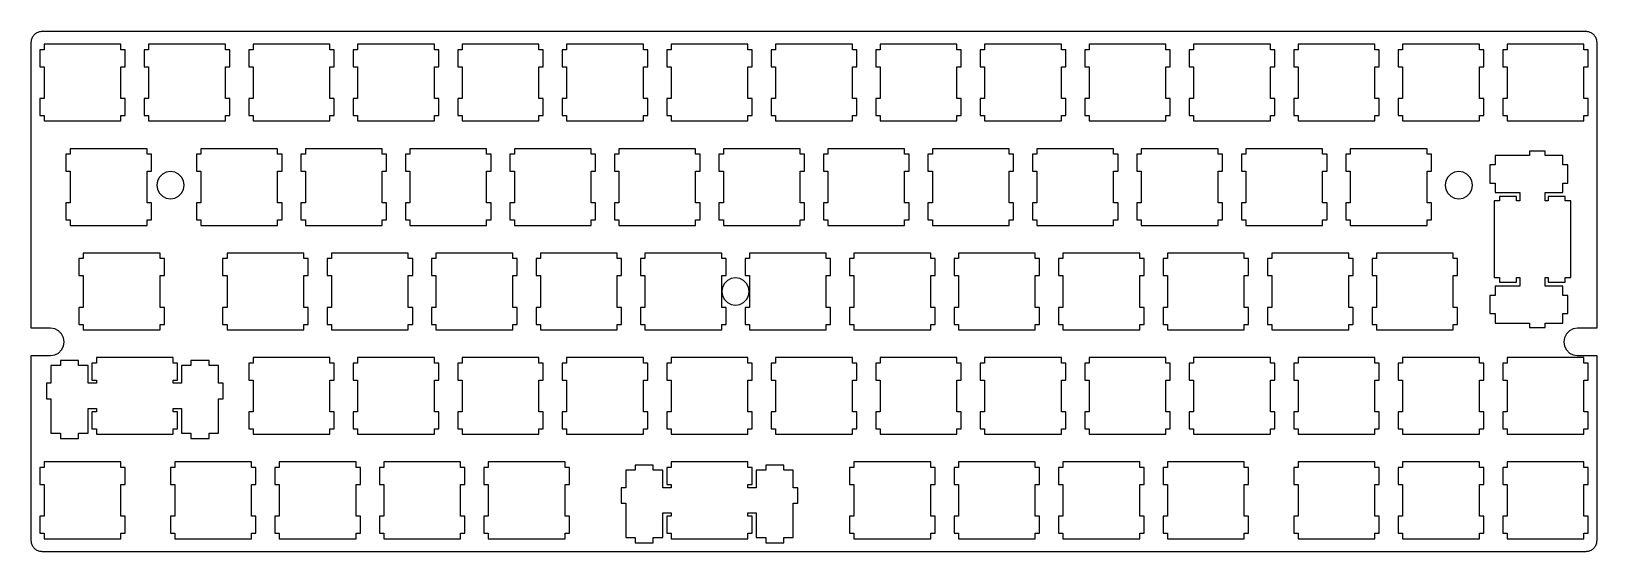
# Model space of a CAD drawing. Extents: x 0 to 285, y 0 to 95.
import ezdxf

# ---------------------------------------------------------------- set-up
doc = ezdxf.new("R2010")
doc.units = 0
doc.layers.get('0').update_dxf_attribs({"linetype": 'CONTINUOUS'})

msp = doc.modelspace()

# ---------------------------------------------------------------- linework, layer by layer
at = {"color": 0}
for p, q in [((0.31282, 94.0622), (0.38999, 94.1998)), ((0.38999, 94.1998), (0.4768, 94.331)), ((0.4768, 94.331), (0.57464, 94.4534)), ((0.57464, 94.4534), (0.68075, 94.5691)), ((0.68075, 94.5691), (0.79651, 94.6753)), ((0.79651, 94.6753), (0.91915, 94.773)), ((0.91915, 94.773), (1.05006, 94.8602)), ((1.05006, 94.8602), (1.18787, 94.9371)), ((1.18787, 94.9371), (1.32981, 95.002)), ((1.32981, 95.002), (1.47588, 95.057)), ((1.47588, 95.057), (1.62884, 95.0997)), ((1.62884, 95.0997), (1.7818, 95.1301)), ((1.7818, 95.1301), (1.9389, 95.148)), ((1.9389, 95.148), (2.096, 95.1548)), ((2.096, 95.1548), (283.471, 95.1548)), ((283.471, 95.1548), (283.626, 95.148)), ((283.626, 95.148), (283.782, 95.1301)), ((283.782, 95.1301), (283.936, 95.0997)), ((283.936, 95.0997), (284.089, 95.057)), ((284.089, 95.057), (284.236, 95.002)), ((284.236, 95.002), (284.377, 94.9371)), ((284.377, 94.9371), (284.514, 94.8602)), ((284.514, 94.8602), (284.645, 94.773)), ((284.645, 94.773), (284.769, 94.6753)), ((284.769, 94.6753), (284.885, 94.5691)), ((284.885, 94.5691), (284.991, 94.4534)), ((284.991, 94.4534), (285.09, 94.331)), ((285.09, 94.331), (285.175, 94.1998)), ((285.175, 94.1998), (285.253, 94.0622)), ((0.09508, 93.1541), (0.10197, 93.3111)), ((0.09508, 40.991), (0.09508, 93.1541)), ((0.10197, 93.3111), (0.11989, 93.4681)), ((0.11989, 93.4681), (0.15021, 93.6212)), ((0.15021, 93.6212), (0.19293, 93.774)), ((0.19293, 93.774), (0.24805, 93.92)), ((0.24805, 93.92), (0.31282, 94.0622)), ((2.43224, 91.7924), (1.63298, 91.7924)), ((1.63298, 91.7924), (1.63298, 88.6919)), ((2.43224, 92.7929), (2.43224, 91.7924)), ((16.4331, 92.7929), (2.43224, 92.7929)), ((16.4331, 91.7924), (16.4331, 92.7929)), ((17.2324, 91.7924), (16.4331, 91.7924)), ((17.2324, 88.6919), (17.2324, 91.7924)), ((21.4822, 91.7924), (20.683, 91.7924)), ((20.683, 91.7924), (20.683, 88.6919)), ((21.4822, 92.7929), (21.4822, 91.7924)), ((35.4831, 92.7929), (21.4822, 92.7929)), ((35.4831, 91.7924), (35.4831, 92.7929)), ((36.2825, 91.7924), (35.4831, 91.7924)), ((36.2825, 88.6919), (36.2825, 91.7924)), ((40.5324, 91.7924), (39.733, 91.7924)), ((39.733, 91.7924), (39.733, 88.6919)), ((40.5324, 92.7929), (40.5324, 91.7924)), ((54.5331, 92.7929), (40.5324, 92.7929)), ((54.5331, 91.7924), (54.5331, 92.7929)), ((55.3311, 91.7924), (54.5331, 91.7924)), ((55.3311, 88.6919), (55.3311, 91.7924)), ((59.581, 91.7924), (58.783, 91.7924)), ((58.783, 91.7924), (58.783, 88.6919)), ((59.581, 92.7929), (59.581, 91.7924)), ((73.5817, 92.7929), (59.581, 92.7929)), ((73.5817, 91.7924), (73.5817, 92.7929)), ((74.3825, 91.7924), (73.5817, 91.7924)), ((74.3825, 88.6919), (74.3825, 91.7924)), ((78.6324, 91.7924), (77.8316, 91.7924)), ((77.8316, 91.7924), (77.8316, 88.6919)), ((78.6324, 92.7929), (78.6324, 91.7924)), ((92.6331, 92.7929), (78.6324, 92.7929)), ((92.6331, 91.7924), (92.6331, 92.7929)), ((93.4325, 91.7924), (92.6331, 91.7924)), ((93.4325, 88.6919), (93.4325, 91.7924)), ((97.6824, 91.7924), (96.883, 91.7924)), ((96.883, 91.7924), (96.883, 88.6919)), ((97.6824, 92.7929), (97.6824, 91.7924)), ((111.683, 92.7929), (97.6824, 92.7929)), ((111.683, 91.7924), (111.683, 92.7929)), ((112.482, 91.7924), (111.683, 91.7924)), ((112.482, 88.6919), (112.482, 91.7924)), ((116.732, 91.7924), (115.933, 91.7924)), ((115.933, 91.7924), (115.933, 88.6919)), ((116.732, 92.7929), (116.732, 91.7924)), ((130.733, 92.7929), (116.732, 92.7929)), ((130.733, 91.7924), (130.733, 92.7929)), ((131.532, 91.7924), (130.733, 91.7924)), ((131.532, 88.6919), (131.532, 91.7924)), ((135.782, 91.7924), (134.983, 91.7924)), ((134.983, 91.7924), (134.983, 88.6919)), ((135.782, 92.7929), (135.782, 91.7924)), ((149.783, 92.7929), (135.782, 92.7929)), ((149.783, 91.7924), (149.783, 92.7929)), ((150.581, 91.7924), (149.783, 91.7924)), ((150.581, 88.6919), (150.581, 91.7924)), ((154.831, 91.7924), (154.033, 91.7924)), ((154.033, 91.7924), (154.033, 88.6919)), ((154.831, 92.7929), (154.831, 91.7924)), ((168.832, 92.7929), (154.831, 92.7929)), ((168.832, 91.7924), (168.832, 92.7929)), ((169.632, 91.7924), (168.832, 91.7924)), ((169.632, 88.6919), (169.632, 91.7924)), ((173.882, 91.7924), (173.082, 91.7924)), ((173.082, 91.7924), (173.082, 88.6919)), ((173.882, 92.7929), (173.882, 91.7924)), ((187.883, 92.7929), (173.882, 92.7929)), ((187.883, 91.7924), (187.883, 92.7929)), ((188.681, 91.7924), (187.883, 91.7924)), ((188.681, 88.6919), (188.681, 91.7924)), ((192.931, 91.7924), (192.133, 91.7924)), ((192.133, 91.7924), (192.133, 88.6919)), ((192.931, 92.7929), (192.931, 91.7924)), ((206.932, 92.7929), (192.931, 92.7929)), ((206.932, 91.7924), (206.932, 92.7929)), ((207.732, 91.7924), (206.932, 91.7924)), ((207.732, 88.6919), (207.732, 91.7924)), ((211.982, 91.7924), (211.182, 91.7924)), ((211.182, 91.7924), (211.182, 88.6919)), ((211.982, 92.7929), (211.982, 91.7924)), ((225.983, 92.7929), (211.982, 92.7929)), ((225.983, 91.7924), (225.983, 92.7929)), ((226.782, 91.7924), (225.983, 91.7924)), ((226.782, 88.6919), (226.782, 91.7924)), ((231.032, 91.7924), (230.233, 91.7924)), ((230.233, 91.7924), (230.233, 88.6919)), ((231.032, 92.7929), (231.032, 91.7924)), ((245.033, 92.7929), (231.032, 92.7929)), ((245.033, 91.7924), (245.033, 92.7929)), ((245.831, 91.7924), (245.033, 91.7924)), ((245.831, 88.6919), (245.831, 91.7924)), ((250.081, 91.7924), (249.283, 91.7924)), ((249.283, 91.7924), (249.283, 88.6919)), ((250.081, 92.7929), (250.081, 91.7924)), ((264.082, 92.7929), (250.081, 92.7929)), ((264.082, 91.7924), (264.082, 92.7929)), ((264.881, 91.7924), (264.082, 91.7924)), ((264.881, 88.6919), (264.881, 91.7924)), ((269.131, 91.7924), (268.332, 91.7924)), ((268.332, 91.7924), (268.332, 88.6919)), ((269.131, 92.7929), (269.131, 91.7924)), ((283.132, 92.7929), (269.131, 92.7929)), ((283.132, 91.7924), (283.132, 92.7929)), ((283.931, 91.7924), (283.132, 91.7924)), ((283.931, 88.6919), (283.931, 91.7924)), ((285.253, 94.0622), (285.317, 93.92)), ((285.317, 93.92), (285.373, 93.774)), ((285.373, 93.774), (285.415, 93.6212)), ((285.415, 93.6212), (285.446, 93.4681)), ((285.446, 93.4681), (285.465, 93.3111)), ((285.465, 93.3111), (285.47, 93.1541)), ((285.47, 93.1541), (285.47, 40.991)), ((1.63298, 88.6919), (2.43224, 88.6919)), ((2.43224, 88.6919), (2.43224, 82.8933)), ((16.4331, 82.8933), (16.4331, 88.6919)), ((16.4331, 88.6919), (17.2324, 88.6919)), ((20.683, 88.6919), (21.4822, 88.6919)), ((21.4822, 88.6919), (21.4822, 82.8933)), ((35.4831, 82.8933), (35.4831, 88.6919)), ((35.4831, 88.6919), (36.2825, 88.6919)), ((39.733, 88.6919), (40.5324, 88.6919)), ((40.5324, 88.6919), (40.5324, 82.8933)), ((54.5331, 82.8933), (54.5331, 88.6919)), ((54.5331, 88.6919), (55.3311, 88.6919)), ((58.783, 88.6919), (59.581, 88.6919)), ((59.581, 88.6919), (59.581, 82.8933)), ((73.5817, 82.8933), (73.5817, 88.6919)), ((73.5817, 88.6919), (74.3825, 88.6919)), ((77.8316, 88.6919), (78.6324, 88.6919)), ((78.6324, 88.6919), (78.6324, 82.8933)), ((92.6331, 82.8933), (92.6331, 88.6919)), ((92.6331, 88.6919), (93.4325, 88.6919)), ((96.883, 88.6919), (97.6824, 88.6919)), ((97.6824, 88.6919), (97.6824, 82.8933)), ((111.683, 82.8933), (111.683, 88.6919)), ((111.683, 88.6919), (112.482, 88.6919)), ((115.933, 88.6919), (116.732, 88.6919)), ((116.732, 88.6919), (116.732, 82.8933)), ((130.733, 82.8933), (130.733, 88.6919)), ((130.733, 88.6919), (131.532, 88.6919)), ((134.983, 88.6919), (135.782, 88.6919)), ((135.782, 88.6919), (135.782, 82.8933)), ((149.783, 82.8933), (149.783, 88.6919)), ((149.783, 88.6919), (150.581, 88.6919)), ((154.033, 88.6919), (154.831, 88.6919)), ((154.831, 88.6919), (154.831, 82.8933)), ((168.832, 82.8933), (168.832, 88.6919)), ((168.832, 88.6919), (169.632, 88.6919)), ((173.082, 88.6919), (173.882, 88.6919)), ((173.882, 88.6919), (173.882, 82.8933)), ((187.883, 82.8933), (187.883, 88.6919)), ((187.883, 88.6919), (188.681, 88.6919)), ((192.133, 88.6919), (192.931, 88.6919)), ((192.931, 88.6919), (192.931, 82.8933)), ((206.932, 82.8933), (206.932, 88.6919)), ((206.932, 88.6919), (207.732, 88.6919)), ((211.182, 88.6919), (211.982, 88.6919)), ((211.982, 88.6919), (211.982, 82.8933)), ((225.983, 82.8933), (225.983, 88.6919)), ((225.983, 88.6919), (226.782, 88.6919)), ((230.233, 88.6919), (231.032, 88.6919)), ((231.032, 88.6919), (231.032, 82.8933)), ((245.033, 82.8933), (245.033, 88.6919)), ((245.033, 88.6919), (245.831, 88.6919)), ((249.283, 88.6919), (250.081, 88.6919)), ((250.081, 88.6919), (250.081, 82.8933)), ((264.082, 82.8933), (264.082, 88.6919)), ((264.082, 88.6919), (264.881, 88.6919)), ((268.332, 88.6919), (269.131, 88.6919)), ((269.131, 88.6919), (269.131, 82.8933)), ((283.132, 82.8933), (283.132, 88.6919)), ((283.132, 88.6919), (283.931, 88.6919)), ((2.43224, 82.8933), (1.63298, 82.8933)), ((1.63298, 82.8933), (1.63298, 79.7927)), ((17.2324, 82.8933), (16.4331, 82.8933)), ((17.2324, 79.7927), (17.2324, 82.8933)), ((21.4822, 82.8933), (20.683, 82.8933)), ((20.683, 82.8933), (20.683, 79.7927)), ((36.2825, 82.8933), (35.4831, 82.8933)), ((36.2825, 79.7927), (36.2825, 82.8933)), ((40.5324, 82.8933), (39.733, 82.8933)), ((39.733, 82.8933), (39.733, 79.7927)), ((55.3311, 82.8933), (54.5331, 82.8933)), ((55.3311, 79.7927), (55.3311, 82.8933)), ((59.581, 82.8933), (58.783, 82.8933)), ((58.783, 82.8933), (58.783, 79.7927)), ((74.3825, 82.8933), (73.5817, 82.8933)), ((74.3825, 79.7927), (74.3825, 82.8933)), ((78.6324, 82.8933), (77.8316, 82.8933)), ((77.8316, 82.8933), (77.8316, 79.7927)), ((93.4325, 82.8933), (92.6331, 82.8933)), ((93.4325, 79.7927), (93.4325, 82.8933)), ((97.6824, 82.8933), (96.883, 82.8933)), ((96.883, 82.8933), (96.883, 79.7927)), ((112.482, 82.8933), (111.683, 82.8933)), ((112.482, 79.7927), (112.482, 82.8933)), ((116.732, 82.8933), (115.933, 82.8933)), ((115.933, 82.8933), (115.933, 79.7927)), ((131.532, 82.8933), (130.733, 82.8933)), ((131.532, 79.7927), (131.532, 82.8933)), ((135.782, 82.8933), (134.983, 82.8933)), ((134.983, 82.8933), (134.983, 79.7927)), ((150.581, 82.8933), (149.783, 82.8933)), ((150.581, 79.7927), (150.581, 82.8933)), ((154.831, 82.8933), (154.033, 82.8933)), ((154.033, 82.8933), (154.033, 79.7927)), ((169.632, 82.8933), (168.832, 82.8933)), ((169.632, 79.7927), (169.632, 82.8933)), ((173.882, 82.8933), (173.082, 82.8933)), ((173.082, 82.8933), (173.082, 79.7927)), ((188.681, 82.8933), (187.883, 82.8933)), ((188.681, 79.7927), (188.681, 82.8933)), ((192.931, 82.8933), (192.133, 82.8933)), ((192.133, 82.8933), (192.133, 79.7927)), ((207.732, 82.8933), (206.932, 82.8933)), ((207.732, 79.7927), (207.732, 82.8933)), ((211.982, 82.8933), (211.182, 82.8933)), ((211.182, 82.8933), (211.182, 79.7927)), ((226.782, 82.8933), (225.983, 82.8933)), ((226.782, 79.7927), (226.782, 82.8933)), ((231.032, 82.8933), (230.233, 82.8933)), ((230.233, 82.8933), (230.233, 79.7927)), ((245.831, 82.8933), (245.033, 82.8933)), ((245.831, 79.7927), (245.831, 82.8933)), ((250.081, 82.8933), (249.283, 82.8933)), ((249.283, 82.8933), (249.283, 79.7927)), ((264.881, 82.8933), (264.082, 82.8933)), ((264.881, 79.7927), (264.881, 82.8933)), ((269.131, 82.8933), (268.332, 82.8933)), ((268.332, 82.8933), (268.332, 79.7927)), ((283.931, 82.8933), (283.132, 82.8933)), ((283.931, 79.7927), (283.931, 82.8933)), ((1.63298, 79.7927), (2.43224, 79.7927)), ((2.43224, 79.7927), (2.43224, 78.7922)), ((2.43224, 78.7922), (16.4331, 78.7922)), ((16.4331, 78.7922), (16.4331, 79.7927)), ((16.4331, 79.7927), (17.2324, 79.7927)), ((20.683, 79.7927), (21.4822, 79.7927)), ((21.4822, 79.7927), (21.4822, 78.7922)), ((21.4822, 78.7922), (35.4831, 78.7922)), ((35.4831, 78.7922), (35.4831, 79.7927)), ((35.4831, 79.7927), (36.2825, 79.7927)), ((39.733, 79.7927), (40.5324, 79.7927)), ((40.5324, 79.7927), (40.5324, 78.7922)), ((40.5324, 78.7922), (54.5331, 78.7922)), ((54.5331, 78.7922), (54.5331, 79.7927)), ((54.5331, 79.7927), (55.3311, 79.7927)), ((58.783, 79.7927), (59.581, 79.7927)), ((59.581, 79.7927), (59.581, 78.7922)), ((59.581, 78.7922), (73.5817, 78.7922)), ((73.5817, 78.7922), (73.5817, 79.7927)), ((73.5817, 79.7927), (74.3825, 79.7927)), ((77.8316, 79.7927), (78.6324, 79.7927)), ((78.6324, 79.7927), (78.6324, 78.7922)), ((78.6324, 78.7922), (92.6331, 78.7922)), ((92.6331, 78.7922), (92.6331, 79.7927)), ((92.6331, 79.7927), (93.4325, 79.7927)), ((96.883, 79.7927), (97.6824, 79.7927)), ((97.6824, 79.7927), (97.6824, 78.7922)), ((97.6824, 78.7922), (111.683, 78.7922)), ((111.683, 78.7922), (111.683, 79.7927)), ((111.683, 79.7927), (112.482, 79.7927)), ((115.933, 79.7927), (116.732, 79.7927)), ((116.732, 79.7927), (116.732, 78.7922)), ((116.732, 78.7922), (130.733, 78.7922)), ((130.733, 78.7922), (130.733, 79.7927)), ((130.733, 79.7927), (131.532, 79.7927)), ((134.983, 79.7927), (135.782, 79.7927)), ((135.782, 79.7927), (135.782, 78.7922)), ((135.782, 78.7922), (149.783, 78.7922)), ((149.783, 78.7922), (149.783, 79.7927)), ((149.783, 79.7927), (150.581, 79.7927)), ((154.033, 79.7927), (154.831, 79.7927)), ((154.831, 79.7927), (154.831, 78.7922)), ((154.831, 78.7922), (168.832, 78.7922)), ((168.832, 78.7922), (168.832, 79.7927)), ((168.832, 79.7927), (169.632, 79.7927)), ((173.082, 79.7927), (173.882, 79.7927)), ((173.882, 79.7927), (173.882, 78.7922)), ((173.882, 78.7922), (187.883, 78.7922)), ((187.883, 78.7922), (187.883, 79.7927)), ((187.883, 79.7927), (188.681, 79.7927)), ((192.133, 79.7927), (192.931, 79.7927)), ((192.931, 79.7927), (192.931, 78.7922)), ((192.931, 78.7922), (206.932, 78.7922)), ((206.932, 78.7922), (206.932, 79.7927)), ((206.932, 79.7927), (207.732, 79.7927)), ((211.182, 79.7927), (211.982, 79.7927)), ((211.982, 79.7927), (211.982, 78.7922)), ((211.982, 78.7922), (225.983, 78.7922)), ((225.983, 78.7922), (225.983, 79.7927)), ((225.983, 79.7927), (226.782, 79.7927)), ((230.233, 79.7927), (231.032, 79.7927)), ((231.032, 79.7927), (231.032, 78.7922)), ((231.032, 78.7922), (245.033, 78.7922)), ((245.033, 78.7922), (245.033, 79.7927)), ((245.033, 79.7927), (245.831, 79.7927)), ((249.283, 79.7927), (250.081, 79.7927)), ((250.081, 79.7927), (250.081, 78.7922)), ((250.081, 78.7922), (264.082, 78.7922)), ((264.082, 78.7922), (264.082, 79.7927)), ((264.082, 79.7927), (264.881, 79.7927)), ((268.332, 79.7927), (269.131, 79.7927)), ((269.131, 79.7927), (269.131, 78.7922)), ((269.131, 78.7922), (283.132, 78.7922)), ((283.132, 78.7922), (283.132, 79.7927)), ((283.132, 79.7927), (283.931, 79.7927)), ((7.1961, 72.7424), (6.39547, 72.7424)), ((6.39547, 72.7424), (6.39547, 69.6419)), ((7.1961, 73.7429), (7.1961, 72.7424)), ((21.1956, 73.7429), (7.1961, 73.7429)), ((21.1956, 72.7424), (21.1956, 73.7429)), ((21.9949, 72.7424), (21.1956, 72.7424)), ((21.9949, 69.6419), (21.9949, 72.7424)), ((31.0059, 72.7424), (30.2066, 72.7424)), ((30.2066, 72.7424), (30.2066, 69.6419)), ((31.0059, 73.7429), (31.0059, 72.7424)), ((45.0067, 73.7429), (31.0059, 73.7429)), ((45.0067, 72.7424), (45.0067, 73.7429)), ((45.8075, 72.7424), (45.0067, 72.7424)), ((45.8075, 69.6419), (45.8075, 72.7424)), ((50.0574, 72.7424), (49.2566, 72.7424)), ((49.2566, 72.7424), (49.2566, 69.6419)), ((50.0574, 73.7429), (50.0574, 72.7424)), ((64.0581, 73.7429), (50.0574, 73.7429)), ((64.0581, 72.7424), (64.0581, 73.7429)), ((64.8575, 72.7424), (64.0581, 72.7424)), ((64.8575, 69.6419), (64.8575, 72.7424)), ((69.1074, 72.7424), (68.308, 72.7424)), ((68.308, 72.7424), (68.308, 69.6419)), ((69.1074, 73.7429), (69.1074, 72.7424)), ((83.1081, 73.7429), (69.1074, 73.7429)), ((83.1081, 72.7424), (83.1081, 73.7429)), ((83.9075, 72.7424), (83.1081, 72.7424)), ((83.9075, 69.6419), (83.9075, 72.7424)), ((88.1574, 72.7424), (87.358, 72.7424)), ((87.358, 72.7424), (87.358, 69.6419)), ((88.1574, 73.7429), (88.1574, 72.7424)), ((102.158, 73.7429), (88.1574, 73.7429)), ((102.158, 72.7424), (102.158, 73.7429)), ((102.956, 72.7424), (102.158, 72.7424)), ((102.956, 69.6419), (102.956, 72.7424)), ((107.206, 72.7424), (106.408, 72.7424)), ((106.408, 72.7424), (106.408, 69.6419)), ((107.206, 73.7429), (107.206, 72.7424)), ((121.207, 73.7429), (107.206, 73.7429)), ((121.207, 72.7424), (121.207, 73.7429)), ((122.007, 72.7424), (121.207, 72.7424)), ((122.007, 69.6419), (122.007, 72.7424)), ((126.257, 72.7424), (125.457, 72.7424)), ((125.457, 72.7424), (125.457, 69.6419)), ((126.257, 73.7429), (126.257, 72.7424)), ((140.258, 73.7429), (126.257, 73.7429)), ((140.258, 72.7424), (140.258, 73.7429)), ((141.056, 72.7424), (140.258, 72.7424)), ((141.056, 69.6419), (141.056, 72.7424)), ((145.306, 72.7424), (144.508, 72.7424)), ((144.508, 72.7424), (144.508, 69.6419)), ((145.306, 73.7429), (145.306, 72.7424)), ((159.307, 73.7429), (145.306, 73.7429)), ((159.307, 72.7424), (159.307, 73.7429)), ((160.107, 72.7424), (159.307, 72.7424)), ((160.107, 69.6419), (160.107, 72.7424)), ((164.357, 72.7424), (163.557, 72.7424)), ((163.557, 72.7424), (163.557, 69.6419)), ((164.357, 73.7429), (164.357, 72.7424)), ((178.358, 73.7429), (164.357, 73.7429)), ((178.358, 72.7424), (178.358, 73.7429)), ((179.157, 72.7424), (178.358, 72.7424)), ((179.157, 69.6419), (179.157, 72.7424)), ((183.407, 72.7424), (182.608, 72.7424)), ((182.608, 72.7424), (182.608, 69.6419)), ((183.407, 73.7429), (183.407, 72.7424)), ((197.408, 73.7429), (183.407, 73.7429)), ((197.408, 72.7424), (197.408, 73.7429)), ((198.206, 72.7424), (197.408, 72.7424)), ((198.206, 69.6419), (198.206, 72.7424)), ((202.456, 72.7424), (201.658, 72.7424)), ((201.658, 72.7424), (201.658, 69.6419)), ((202.456, 73.7429), (202.456, 72.7424)), ((216.457, 73.7429), (202.456, 73.7429)), ((216.457, 72.7424), (216.457, 73.7429)), ((217.257, 72.7424), (216.457, 72.7424)), ((217.257, 69.6419), (217.257, 72.7424)), ((221.507, 72.7424), (220.707, 72.7424)), ((220.707, 72.7424), (220.707, 69.6419)), ((221.507, 73.7429), (221.507, 72.7424)), ((235.508, 73.7429), (221.507, 73.7429)), ((235.508, 72.7424), (235.508, 73.7429)), ((236.306, 72.7424), (235.508, 72.7424)), ((236.306, 69.6419), (236.306, 72.7424)), ((240.556, 72.7424), (239.758, 72.7424)), ((239.758, 72.7424), (239.758, 69.6419)), ((240.556, 73.7429), (240.556, 72.7424)), ((254.557, 73.7429), (240.556, 73.7429)), ((254.557, 72.7424), (254.557, 73.7429)), ((255.356, 72.7424), (254.557, 72.7424)), ((255.356, 69.6419), (255.356, 72.7424)), ((273.25, 72.493), (266.981, 72.493)), ((266.981, 72.493), (266.981, 70.7679)), ((273.25, 73.3171), (273.25, 72.493)), ((276.05, 73.3171), (273.25, 73.3171)), ((276.05, 72.493), (276.05, 73.3171)), ((279.28, 72.493), (276.05, 72.493)), ((279.28, 70.7679), (279.28, 72.493)), ((6.39547, 69.6419), (7.1961, 69.6419)), ((7.1961, 69.6419), (7.1961, 63.8433)), ((21.1956, 63.8433), (21.1956, 69.6419)), ((21.1956, 69.6419), (21.9949, 69.6419)), ((23.4597, 68.5617), (23.1056, 67.8642)), ((24.0137, 69.1141), (23.4597, 68.5617)), ((24.7096, 69.4697), (24.0137, 69.1141)), ((25.4841, 69.5911), (24.7096, 69.4697)), ((26.2558, 69.4697), (25.4841, 69.5911)), ((26.953, 69.1141), (26.2558, 69.4697)), ((27.5029, 68.5617), (26.953, 69.1141)), ((27.8612, 67.8642), (27.5029, 68.5617)), ((30.2066, 69.6419), (31.0059, 69.6419)), ((31.0059, 69.6419), (31.0059, 63.8433)), ((45.0067, 63.8433), (45.0067, 69.6419)), ((45.0067, 69.6419), (45.8075, 69.6419)), ((49.2566, 69.6419), (50.0574, 69.6419)), ((50.0574, 69.6419), (50.0574, 63.8433)), ((64.0581, 63.8433), (64.0581, 69.6419)), ((64.0581, 69.6419), (64.8575, 69.6419)), ((68.308, 69.6419), (69.1074, 69.6419)), ((69.1074, 69.6419), (69.1074, 63.8433)), ((83.1081, 63.8433), (83.1081, 69.6419)), ((83.1081, 69.6419), (83.9075, 69.6419)), ((87.358, 69.6419), (88.1574, 69.6419)), ((88.1574, 69.6419), (88.1574, 63.8433)), ((102.158, 63.8433), (102.158, 69.6419)), ((102.158, 69.6419), (102.956, 69.6419)), ((106.408, 69.6419), (107.206, 69.6419)), ((107.206, 69.6419), (107.206, 63.8433)), ((121.207, 63.8433), (121.207, 69.6419)), ((121.207, 69.6419), (122.007, 69.6419)), ((125.457, 69.6419), (126.257, 69.6419)), ((126.257, 69.6419), (126.257, 63.8433)), ((140.258, 63.8433), (140.258, 69.6419)), ((140.258, 69.6419), (141.056, 69.6419)), ((144.508, 69.6419), (145.306, 69.6419)), ((145.306, 69.6419), (145.306, 63.8433)), ((159.307, 63.8433), (159.307, 69.6419)), ((159.307, 69.6419), (160.107, 69.6419)), ((163.557, 69.6419), (164.357, 69.6419)), ((164.357, 69.6419), (164.357, 63.8433)), ((178.358, 63.8433), (178.358, 69.6419)), ((178.358, 69.6419), (179.157, 69.6419)), ((182.608, 69.6419), (183.407, 69.6419)), ((183.407, 69.6419), (183.407, 63.8433)), ((197.408, 63.8433), (197.408, 69.6419)), ((197.408, 69.6419), (198.206, 69.6419)), ((201.658, 69.6419), (202.456, 69.6419)), ((202.456, 69.6419), (202.456, 63.8433)), ((216.457, 63.8433), (216.457, 69.6419)), ((216.457, 69.6419), (217.257, 69.6419)), ((220.707, 69.6419), (221.507, 69.6419)), ((221.507, 69.6419), (221.507, 63.8433)), ((235.508, 63.8433), (235.508, 69.6419)), ((235.508, 69.6419), (236.306, 69.6419)), ((239.758, 69.6419), (240.556, 69.6419)), ((240.556, 69.6419), (240.556, 63.8433)), ((254.557, 63.8433), (254.557, 69.6419)), ((254.557, 69.6419), (255.356, 69.6419)), ((258.309, 68.5617), (257.955, 67.8642)), ((258.863, 69.1141), (258.309, 68.5617)), ((259.559, 69.4697), (258.863, 69.1141)), ((260.332, 69.5911), (259.559, 69.4697)), ((261.105, 69.4697), (260.332, 69.5911)), ((261.801, 69.1141), (261.105, 69.4697)), ((262.355, 68.5617), (261.801, 69.1141)), ((262.709, 67.8642), (262.355, 68.5617)), ((266.981, 70.7679), (266, 70.7679)), ((266, 70.7679), (266, 67.4688)), ((280.201, 70.7679), (279.28, 70.7679)), ((280.201, 67.4688), (280.201, 70.7679)), ((23.1056, 67.8642), (22.9829, 67.0913)), ((22.9829, 67.0913), (23.1056, 66.3194)), ((23.1056, 66.3194), (23.4597, 65.6223)), ((27.5029, 65.6223), (27.8612, 66.3194)), ((27.9824, 67.0913), (27.8612, 67.8642)), ((27.8612, 66.3194), (27.9824, 67.0913)), ((257.955, 67.8642), (257.832, 67.0913)), ((257.832, 67.0913), (257.955, 66.3194)), ((257.955, 66.3194), (258.309, 65.6223)), ((262.355, 65.6223), (262.709, 66.3194)), ((262.832, 67.0913), (262.709, 67.8642)), ((262.709, 66.3194), (262.832, 67.0913)), ((266, 67.4688), (266.981, 67.4688)), ((266.981, 67.4688), (266.981, 65.7419)), ((266.981, 65.7419), (271.45, 65.7419)), ((271.45, 65.7419), (271.45, 64.2179)), ((276.05, 64.2179), (276.05, 65.7419)), ((276.05, 65.7419), (279.28, 65.7419)), ((279.28, 65.7419), (279.28, 67.4688)), ((279.28, 67.4688), (280.201, 67.4688)), ((7.1961, 63.8433), (6.39547, 63.8433)), ((6.39547, 63.8433), (6.39547, 60.7427)), ((21.9949, 63.8433), (21.1956, 63.8433)), ((21.9949, 60.7427), (21.9949, 63.8433)), ((23.4597, 65.6223), (24.0137, 65.0695)), ((24.0137, 65.0695), (24.7096, 64.7139)), ((24.7096, 64.7139), (25.4841, 64.5901)), ((25.4841, 64.5901), (26.2558, 64.7139)), ((26.2558, 64.7139), (26.953, 65.0695)), ((26.953, 65.0695), (27.5029, 65.6223)), ((31.0059, 63.8433), (30.2066, 63.8433)), ((30.2066, 63.8433), (30.2066, 60.7427)), ((45.8075, 63.8433), (45.0067, 63.8433)), ((45.8075, 60.7427), (45.8075, 63.8433)), ((50.0574, 63.8433), (49.2566, 63.8433)), ((49.2566, 63.8433), (49.2566, 60.7427)), ((64.8575, 63.8433), (64.0581, 63.8433)), ((64.8575, 60.7427), (64.8575, 63.8433)), ((69.1074, 63.8433), (68.308, 63.8433)), ((68.308, 63.8433), (68.308, 60.7427)), ((83.9075, 63.8433), (83.1081, 63.8433)), ((83.9075, 60.7427), (83.9075, 63.8433)), ((88.1574, 63.8433), (87.358, 63.8433)), ((87.358, 63.8433), (87.358, 60.7427)), ((102.956, 63.8433), (102.158, 63.8433)), ((102.956, 60.7427), (102.956, 63.8433)), ((107.206, 63.8433), (106.408, 63.8433)), ((106.408, 63.8433), (106.408, 60.7427)), ((122.007, 63.8433), (121.207, 63.8433)), ((122.007, 60.7427), (122.007, 63.8433)), ((126.257, 63.8433), (125.457, 63.8433)), ((125.457, 63.8433), (125.457, 60.7427)), ((141.056, 63.8433), (140.258, 63.8433)), ((141.056, 60.7427), (141.056, 63.8433)), ((145.306, 63.8433), (144.508, 63.8433)), ((144.508, 63.8433), (144.508, 60.7427)), ((160.107, 63.8433), (159.307, 63.8433)), ((160.107, 60.7427), (160.107, 63.8433)), ((164.357, 63.8433), (163.557, 63.8433)), ((163.557, 63.8433), (163.557, 60.7427)), ((179.157, 63.8433), (178.358, 63.8433)), ((179.157, 60.7427), (179.157, 63.8433)), ((183.407, 63.8433), (182.608, 63.8433)), ((182.608, 63.8433), (182.608, 60.7427)), ((198.206, 63.8433), (197.408, 63.8433)), ((198.206, 60.7427), (198.206, 63.8433)), ((202.456, 63.8433), (201.658, 63.8433)), ((201.658, 63.8433), (201.658, 60.7427)), ((217.257, 63.8433), (216.457, 63.8433)), ((217.257, 60.7427), (217.257, 63.8433)), ((221.507, 63.8433), (220.707, 63.8433)), ((220.707, 63.8433), (220.707, 60.7427)), ((236.306, 63.8433), (235.508, 63.8433)), ((236.306, 60.7427), (236.306, 63.8433)), ((240.556, 63.8433), (239.758, 63.8433)), ((239.758, 63.8433), (239.758, 60.7427)), ((255.356, 63.8433), (254.557, 63.8433)), ((255.356, 60.7427), (255.356, 63.8433)), ((258.309, 65.6223), (258.863, 65.0695)), ((258.863, 65.0695), (259.559, 64.7139)), ((259.559, 64.7139), (260.332, 64.5901)), ((260.332, 64.5901), (261.105, 64.7139)), ((261.105, 64.7139), (261.801, 65.0695)), ((261.801, 65.0695), (262.355, 65.6223)), ((267.75, 64.2179), (266.751, 64.2179)), ((266.751, 64.2179), (266.751, 50.2172)), ((270.851, 65.0173), (267.75, 65.0173)), ((267.75, 65.0173), (267.75, 64.2179)), ((270.851, 64.2179), (270.851, 65.0173)), ((271.45, 64.2179), (270.851, 64.2179)), ((276.651, 64.2179), (276.05, 64.2179)), ((279.75, 65.0173), (276.651, 65.0173)), ((276.651, 65.0173), (276.651, 64.2179)), ((279.75, 64.2179), (279.75, 65.0173)), ((280.75, 64.2179), (279.75, 64.2179)), ((280.75, 50.2172), (280.75, 64.2179)), ((6.39547, 60.7427), (7.1961, 60.7427)), ((7.1961, 60.7427), (7.1961, 59.7422)), ((21.1956, 59.7422), (21.1956, 60.7427)), ((21.1956, 60.7427), (21.9949, 60.7427)), ((30.2066, 60.7427), (31.0059, 60.7427)), ((31.0059, 60.7427), (31.0059, 59.7422)), ((45.0067, 59.7422), (45.0067, 60.7427)), ((45.0067, 60.7427), (45.8075, 60.7427)), ((49.2566, 60.7427), (50.0574, 60.7427)), ((50.0574, 60.7427), (50.0574, 59.7422)), ((64.0581, 59.7422), (64.0581, 60.7427)), ((64.0581, 60.7427), (64.8575, 60.7427)), ((68.308, 60.7427), (69.1074, 60.7427)), ((69.1074, 60.7427), (69.1074, 59.7422)), ((83.1081, 59.7422), (83.1081, 60.7427)), ((83.1081, 60.7427), (83.9075, 60.7427)), ((87.358, 60.7427), (88.1574, 60.7427)), ((88.1574, 60.7427), (88.1574, 59.7422)), ((102.158, 59.7422), (102.158, 60.7427)), ((102.158, 60.7427), (102.956, 60.7427)), ((106.408, 60.7427), (107.206, 60.7427)), ((107.206, 60.7427), (107.206, 59.7422)), ((121.207, 59.7422), (121.207, 60.7427)), ((121.207, 60.7427), (122.007, 60.7427)), ((125.457, 60.7427), (126.257, 60.7427)), ((126.257, 60.7427), (126.257, 59.7422)), ((140.258, 59.7422), (140.258, 60.7427)), ((140.258, 60.7427), (141.056, 60.7427)), ((144.508, 60.7427), (145.306, 60.7427)), ((145.306, 60.7427), (145.306, 59.7422)), ((159.307, 59.7422), (159.307, 60.7427)), ((159.307, 60.7427), (160.107, 60.7427)), ((163.557, 60.7427), (164.357, 60.7427)), ((164.357, 60.7427), (164.357, 59.7422)), ((178.358, 59.7422), (178.358, 60.7427)), ((178.358, 60.7427), (179.157, 60.7427)), ((182.608, 60.7427), (183.407, 60.7427)), ((183.407, 60.7427), (183.407, 59.7422)), ((197.408, 59.7422), (197.408, 60.7427)), ((197.408, 60.7427), (198.206, 60.7427)), ((201.658, 60.7427), (202.456, 60.7427)), ((202.456, 60.7427), (202.456, 59.7422)), ((216.457, 59.7422), (216.457, 60.7427)), ((216.457, 60.7427), (217.257, 60.7427)), ((220.707, 60.7427), (221.507, 60.7427)), ((221.507, 60.7427), (221.507, 59.7422)), ((235.508, 59.7422), (235.508, 60.7427)), ((235.508, 60.7427), (236.306, 60.7427)), ((239.758, 60.7427), (240.556, 60.7427)), ((240.556, 60.7427), (240.556, 59.7422)), ((254.557, 59.7422), (254.557, 60.7427)), ((254.557, 60.7427), (255.356, 60.7427)), ((7.1961, 59.7422), (21.1956, 59.7422)), ((31.0059, 59.7422), (45.0067, 59.7422)), ((50.0574, 59.7422), (64.0581, 59.7422)), ((69.1074, 59.7422), (83.1081, 59.7422)), ((88.1574, 59.7422), (102.158, 59.7422)), ((107.206, 59.7422), (121.207, 59.7422)), ((126.257, 59.7422), (140.258, 59.7422)), ((145.306, 59.7422), (159.307, 59.7422)), ((164.357, 59.7422), (178.358, 59.7422)), ((183.407, 59.7422), (197.408, 59.7422)), ((202.456, 59.7422), (216.457, 59.7422)), ((221.507, 59.7422), (235.508, 59.7422)), ((240.556, 59.7422), (254.557, 59.7422)), ((9.57598, 54.6915), (9.57598, 53.691)), ((23.5768, 54.6915), (9.57598, 54.6915)), ((23.5768, 53.691), (23.5768, 54.6915)), ((35.771, 54.6915), (35.771, 53.691)), ((49.7706, 54.6915), (35.771, 54.6915)), ((49.7706, 53.691), (49.7706, 54.6915)), ((54.8185, 54.6915), (54.8185, 53.691)), ((68.8192, 54.6915), (54.8185, 54.6915)), ((68.8192, 53.691), (68.8192, 54.6915)), ((73.8699, 54.6915), (73.8699, 53.691)), ((87.8692, 54.6915), (73.8699, 54.6915)), ((87.8692, 53.691), (87.8692, 54.6915)), ((92.9199, 54.6915), (92.9199, 53.691)), ((106.919, 54.6915), (92.9199, 54.6915)), ((106.919, 53.691), (106.919, 54.6915)), ((111.968, 54.6915), (111.968, 53.691)), ((125.971, 54.6915), (111.968, 54.6915)), ((125.971, 53.691), (125.971, 54.6915)), ((131.02, 54.6915), (131.02, 53.691)), ((145.019, 54.6915), (131.02, 54.6915)), ((145.019, 53.691), (145.019, 54.6915)), ((150.07, 54.6915), (150.07, 53.691)), ((164.069, 54.6915), (150.07, 54.6915)), ((164.069, 53.691), (164.069, 54.6915)), ((169.121, 54.6915), (169.121, 53.691)), ((183.121, 54.6915), (169.121, 54.6915)), ((183.121, 53.691), (183.121, 54.6915)), ((188.17, 54.6915), (188.17, 53.691)), ((202.169, 54.6915), (188.17, 54.6915)), ((202.169, 53.691), (202.169, 54.6915)), ((207.221, 54.6915), (207.221, 53.691)), ((221.221, 54.6915), (207.221, 54.6915)), ((221.221, 53.691), (221.221, 54.6915)), ((226.271, 54.6915), (226.271, 53.691)), ((240.271, 54.6915), (226.271, 54.6915)), ((240.271, 53.691), (240.271, 54.6915)), ((245.32, 54.6915), (245.32, 53.691)), ((259.319, 54.6915), (245.32, 54.6915)), ((259.319, 53.691), (259.319, 54.6915)), ((9.57598, 53.691), (8.77672, 53.691)), ((8.77672, 53.691), (8.77672, 50.5919)), ((24.3761, 53.691), (23.5768, 53.691)), ((24.3761, 50.5919), (24.3761, 53.691)), ((35.771, 53.691), (34.9705, 53.691)), ((34.9705, 53.691), (34.9705, 50.5919)), ((50.5686, 53.691), (49.7706, 53.691)), ((50.5686, 50.5919), (50.5686, 53.691)), ((54.8185, 53.691), (54.0205, 53.691)), ((54.0205, 53.691), (54.0205, 50.5919)), ((69.62, 53.691), (68.8192, 53.691)), ((69.62, 50.5919), (69.62, 53.691)), ((73.8699, 53.691), (73.0691, 53.691)), ((73.0691, 53.691), (73.0691, 50.5919)), ((88.67, 53.691), (87.8692, 53.691)), ((88.67, 50.5919), (88.67, 53.691)), ((92.9199, 53.691), (92.1191, 53.691)), ((92.1191, 53.691), (92.1191, 50.5919)), ((107.719, 53.691), (106.919, 53.691)), ((107.719, 50.5919), (107.719, 53.691)), ((111.968, 53.691), (111.169, 53.691)), ((111.169, 53.691), (111.169, 50.5919)), ((126.77, 53.691), (125.971, 53.691)), ((126.77, 50.5919), (126.77, 53.691)), ((131.02, 53.691), (130.219, 53.691)), ((130.219, 53.691), (130.219, 50.5919)), ((145.82, 53.691), (145.019, 53.691)), ((145.82, 50.5919), (145.82, 53.691)), ((150.07, 53.691), (149.269, 53.691)), ((149.269, 53.691), (149.269, 50.5919)), ((164.87, 53.691), (164.069, 53.691)), ((164.87, 50.5919), (164.87, 53.691)), ((169.121, 53.691), (168.319, 53.691)), ((168.319, 53.691), (168.319, 50.5919)), ((183.92, 53.691), (183.121, 53.691)), ((183.92, 50.5919), (183.92, 53.691)), ((188.17, 53.691), (187.371, 53.691)), ((187.371, 53.691), (187.371, 50.5919)), ((202.97, 53.691), (202.169, 53.691)), ((202.97, 50.5919), (202.97, 53.691)), ((207.221, 53.691), (206.419, 53.691)), ((206.419, 53.691), (206.419, 50.5919)), ((222.02, 53.691), (221.221, 53.691)), ((222.02, 50.5919), (222.02, 53.691)), ((226.271, 53.691), (225.471, 53.691)), ((225.471, 53.691), (225.471, 50.5919)), ((241.07, 53.691), (240.271, 53.691)), ((241.07, 50.5919), (241.07, 53.691)), ((245.32, 53.691), (244.521, 53.691)), ((244.521, 53.691), (244.521, 50.5919)), ((260.12, 53.691), (259.319, 53.691)), ((260.12, 50.5919), (260.12, 53.691)), ((8.77672, 50.5919), (9.57598, 50.5919)), ((9.57598, 50.5919), (9.57598, 44.7918)), ((23.5768, 44.7918), (23.5768, 50.5919)), ((23.5768, 50.5919), (24.3761, 50.5919)), ((34.9705, 50.5919), (35.771, 50.5919)), ((35.771, 50.5919), (35.771, 44.7918)), ((49.7706, 44.7918), (49.7706, 50.5919)), ((49.7706, 50.5919), (50.5686, 50.5919)), ((54.0205, 50.5919), (54.8185, 50.5919)), ((54.8185, 50.5919), (54.8185, 44.7918)), ((68.8192, 44.7918), (68.8192, 50.5919)), ((68.8192, 50.5919), (69.62, 50.5919)), ((73.0691, 50.5919), (73.8699, 50.5919)), ((73.8699, 50.5919), (73.8699, 44.7918)), ((87.8692, 44.7918), (87.8692, 50.5919)), ((87.8692, 50.5919), (88.67, 50.5919)), ((92.1191, 50.5919), (92.9199, 50.5919)), ((92.9199, 50.5919), (92.9199, 44.7918)), ((106.919, 44.7918), (106.919, 50.5919)), ((106.919, 50.5919), (107.719, 50.5919)), ((111.169, 50.5919), (111.968, 50.5919)), ((111.968, 50.5919), (111.968, 44.7918)), ((125.971, 44.7918), (125.971, 50.5919)), ((125.971, 50.5919), (126.77, 50.5919)), ((126.46, 49.1603), (126.103, 48.4643)), ((127.014, 49.7141), (126.46, 49.1603)), ((127.711, 50.0697), (127.014, 49.7141)), ((128.484, 50.1908), (127.711, 50.0697)), ((129.256, 50.0697), (128.484, 50.1908)), ((129.953, 49.7141), (129.256, 50.0697)), ((130.506, 49.1603), (129.953, 49.7141)), ((130.219, 50.5919), (131.02, 50.5919)), ((130.86, 48.4643), (130.506, 49.1603)), ((131.02, 50.5919), (131.02, 44.7918)), ((145.019, 44.7918), (145.019, 50.5919)), ((145.019, 50.5919), (145.82, 50.5919)), ((149.269, 50.5919), (150.07, 50.5919)), ((150.07, 50.5919), (150.07, 44.7918)), ((164.069, 44.7918), (164.069, 50.5919)), ((164.069, 50.5919), (164.87, 50.5919)), ((168.319, 50.5919), (169.121, 50.5919)), ((169.121, 50.5919), (169.121, 44.7918)), ((183.121, 44.7918), (183.121, 50.5919)), ((183.121, 50.5919), (183.92, 50.5919)), ((187.371, 50.5919), (188.17, 50.5919)), ((188.17, 50.5919), (188.17, 44.7918)), ((202.169, 44.7918), (202.169, 50.5919)), ((202.169, 50.5919), (202.97, 50.5919)), ((206.419, 50.5919), (207.221, 50.5919)), ((207.221, 50.5919), (207.221, 44.7918)), ((221.221, 44.7918), (221.221, 50.5919)), ((221.221, 50.5919), (222.02, 50.5919)), ((225.471, 50.5919), (226.271, 50.5919)), ((226.271, 50.5919), (226.271, 44.7918)), ((240.271, 44.7918), (240.271, 50.5919)), ((240.271, 50.5919), (241.07, 50.5919)), ((244.521, 50.5919), (245.32, 50.5919)), ((245.32, 50.5919), (245.32, 44.7918)), ((259.319, 44.7918), (259.319, 50.5919)), ((259.319, 50.5919), (260.12, 50.5919)), ((266.751, 50.2172), (267.75, 50.2172)), ((271.45, 48.6914), (266.981, 48.6914)), ((266.981, 48.6914), (266.981, 46.9678)), ((267.75, 50.2172), (267.75, 49.4164)), ((267.75, 49.4164), (270.851, 49.4164)), ((270.851, 49.4164), (270.851, 50.2172)), ((270.851, 50.2172), (271.45, 50.2172)), ((271.45, 50.2172), (271.45, 48.6914)), ((276.05, 48.6914), (276.05, 50.2172)), ((276.05, 50.2172), (276.651, 50.2172)), ((279.28, 48.6914), (276.05, 48.6914)), ((276.651, 50.2172), (276.651, 49.4164)), ((276.651, 49.4164), (279.75, 49.4164)), ((279.28, 46.9678), (279.28, 48.6914)), ((279.75, 49.4164), (279.75, 50.2172)), ((279.75, 50.2172), (280.75, 50.2172)), ((126.103, 48.4643), (125.983, 47.6913)), ((125.983, 47.6913), (126.103, 46.9194)), ((126.103, 46.9194), (126.46, 46.222)), ((126.46, 46.222), (127.014, 45.6696)), ((127.014, 45.6696), (127.711, 45.314)), ((129.256, 45.314), (129.953, 45.6696)), ((129.953, 45.6696), (130.506, 46.222)), ((130.506, 46.222), (130.86, 46.9194)), ((130.984, 47.6913), (130.86, 48.4643)), ((130.86, 46.9194), (130.984, 47.6913)), ((266.981, 46.9678), (266, 46.9678)), ((266, 46.9678), (266, 43.6658)), ((280.201, 46.9678), (279.28, 46.9678)), ((280.201, 43.6658), (280.201, 46.9678)), ((9.57598, 44.7918), (8.77672, 44.7918)), ((8.77672, 44.7918), (8.77672, 41.6913)), ((24.3761, 44.7918), (23.5768, 44.7918)), ((24.3761, 41.6913), (24.3761, 44.7918)), ((35.771, 44.7918), (34.9705, 44.7918)), ((34.9705, 44.7918), (34.9705, 41.6913)), ((50.5686, 44.7918), (49.7706, 44.7918)), ((50.5686, 41.6913), (50.5686, 44.7918)), ((54.8185, 44.7918), (54.0205, 44.7918)), ((54.0205, 44.7918), (54.0205, 41.6913)), ((69.62, 44.7918), (68.8192, 44.7918)), ((69.62, 41.6913), (69.62, 44.7918)), ((73.8699, 44.7918), (73.0691, 44.7918)), ((73.0691, 44.7918), (73.0691, 41.6913)), ((88.67, 44.7918), (87.8692, 44.7918)), ((88.67, 41.6913), (88.67, 44.7918)), ((92.9199, 44.7918), (92.1191, 44.7918)), ((92.1191, 44.7918), (92.1191, 41.6913)), ((107.719, 44.7918), (106.919, 44.7918)), ((107.719, 41.6913), (107.719, 44.7918)), ((111.968, 44.7918), (111.169, 44.7918)), ((111.169, 44.7918), (111.169, 41.6913)), ((126.77, 44.7918), (125.971, 44.7918)), ((126.77, 41.6913), (126.77, 44.7918)), ((127.711, 45.314), (128.484, 45.1901)), ((128.484, 45.1901), (129.256, 45.314)), ((131.02, 44.7918), (130.219, 44.7918)), ((130.219, 44.7918), (130.219, 41.6913)), ((145.82, 44.7918), (145.019, 44.7918)), ((145.82, 41.6913), (145.82, 44.7918)), ((150.07, 44.7918), (149.269, 44.7918)), ((149.269, 44.7918), (149.269, 41.6913)), ((164.87, 44.7918), (164.069, 44.7918)), ((164.87, 41.6913), (164.87, 44.7918)), ((169.121, 44.7918), (168.319, 44.7918)), ((168.319, 44.7918), (168.319, 41.6913)), ((183.92, 44.7918), (183.121, 44.7918)), ((183.92, 41.6913), (183.92, 44.7918)), ((188.17, 44.7918), (187.371, 44.7918)), ((187.371, 44.7918), (187.371, 41.6913)), ((202.97, 44.7918), (202.169, 44.7918)), ((202.97, 41.6913), (202.97, 44.7918)), ((207.221, 44.7918), (206.419, 44.7918)), ((206.419, 44.7918), (206.419, 41.6913)), ((222.02, 44.7918), (221.221, 44.7918)), ((222.02, 41.6913), (222.02, 44.7918)), ((226.271, 44.7918), (225.471, 44.7918)), ((225.471, 44.7918), (225.471, 41.6913)), ((241.07, 44.7918), (240.271, 44.7918)), ((241.07, 41.6913), (241.07, 44.7918)), ((245.32, 44.7918), (244.521, 44.7918)), ((244.521, 44.7918), (244.521, 41.6913)), ((260.12, 44.7918), (259.319, 44.7918)), ((260.12, 41.6913), (260.12, 44.7918)), ((266, 43.6658), (266.981, 43.6658)), ((266.981, 43.6658), (266.981, 41.9421)), ((279.28, 41.9421), (279.28, 43.6658)), ((279.28, 43.6658), (280.201, 43.6658)), ((3.59668, 40.991), (0.09508, 40.991)), ((4.36838, 40.87), (3.59668, 40.991)), ((5.0643, 40.5144), (4.36838, 40.87)), ((5.61689, 39.9616), (5.0643, 40.5144)), ((5.97242, 39.2645), (5.61689, 39.9616)), ((8.77672, 41.6913), (9.57598, 41.6913)), ((9.57598, 41.6913), (9.57598, 40.6922)), ((9.57598, 40.6922), (23.5768, 40.6922)), ((23.5768, 40.6922), (23.5768, 41.6913)), ((23.5768, 41.6913), (24.3761, 41.6913)), ((34.9705, 41.6913), (35.771, 41.6913)), ((35.771, 41.6913), (35.771, 40.6922)), ((35.771, 40.6922), (49.7706, 40.6922)), ((49.7706, 40.6922), (49.7706, 41.6913)), ((49.7706, 41.6913), (50.5686, 41.6913)), ((54.0205, 41.6913), (54.8185, 41.6913)), ((54.8185, 41.6913), (54.8185, 40.6922)), ((54.8185, 40.6922), (68.8192, 40.6922)), ((68.8192, 40.6922), (68.8192, 41.6913)), ((68.8192, 41.6913), (69.62, 41.6913)), ((73.0691, 41.6913), (73.8699, 41.6913)), ((73.8699, 41.6913), (73.8699, 40.6922)), ((73.8699, 40.6922), (87.8692, 40.6922)), ((87.8692, 40.6922), (87.8692, 41.6913)), ((87.8692, 41.6913), (88.67, 41.6913)), ((92.1191, 41.6913), (92.9199, 41.6913)), ((92.9199, 41.6913), (92.9199, 40.6922)), ((92.9199, 40.6922), (106.919, 40.6922)), ((106.919, 40.6922), (106.919, 41.6913)), ((106.919, 41.6913), (107.719, 41.6913)), ((111.169, 41.6913), (111.968, 41.6913)), ((111.968, 41.6913), (111.968, 40.6922)), ((111.968, 40.6922), (125.971, 40.6922)), ((125.971, 40.6922), (125.971, 41.6913)), ((125.971, 41.6913), (126.77, 41.6913)), ((130.219, 41.6913), (131.02, 41.6913)), ((131.02, 41.6913), (131.02, 40.6922)), ((131.02, 40.6922), (145.019, 40.6922)), ((145.019, 40.6922), (145.019, 41.6913)), ((145.019, 41.6913), (145.82, 41.6913)), ((149.269, 41.6913), (150.07, 41.6913)), ((150.07, 41.6913), (150.07, 40.6922)), ((150.07, 40.6922), (164.069, 40.6922)), ((164.069, 40.6922), (164.069, 41.6913)), ((164.069, 41.6913), (164.87, 41.6913)), ((168.319, 41.6913), (169.121, 41.6913)), ((169.121, 41.6913), (169.121, 40.6922)), ((169.121, 40.6922), (183.121, 40.6922)), ((183.121, 40.6922), (183.121, 41.6913)), ((183.121, 41.6913), (183.92, 41.6913)), ((187.371, 41.6913), (188.17, 41.6913)), ((188.17, 41.6913), (188.17, 40.6922)), ((188.17, 40.6922), (202.169, 40.6922)), ((202.169, 40.6922), (202.169, 41.6913)), ((202.169, 41.6913), (202.97, 41.6913)), ((206.419, 41.6913), (207.221, 41.6913)), ((207.221, 41.6913), (207.221, 40.6922)), ((207.221, 40.6922), (221.221, 40.6922)), ((221.221, 40.6922), (221.221, 41.6913)), ((221.221, 41.6913), (222.02, 41.6913)), ((225.471, 41.6913), (226.271, 41.6913)), ((226.271, 41.6913), (226.271, 40.6922)), ((226.271, 40.6922), (240.271, 40.6922)), ((240.271, 40.6922), (240.271, 41.6913)), ((240.271, 41.6913), (241.07, 41.6913)), ((244.521, 41.6913), (245.32, 41.6913)), ((245.32, 41.6913), (245.32, 40.6922)), ((245.32, 40.6922), (259.319, 40.6922)), ((259.319, 40.6922), (259.319, 41.6913)), ((259.319, 41.6913), (260.12, 41.6913)), ((266.981, 41.9421), (273.25, 41.9421)), ((273.25, 41.9421), (273.25, 41.118)), ((273.25, 41.118), (276.05, 41.118)), ((276.05, 41.118), (276.05, 41.9421)), ((276.05, 41.9421), (279.28, 41.9421)), ((279.947, 39.9616), (279.593, 39.2645)), ((280.501, 40.5144), (279.947, 39.9616)), ((281.197, 40.87), (280.501, 40.5144)), ((281.97, 40.991), (281.197, 40.87)), ((285.47, 40.991), (281.97, 40.991)), ((5.61689, 37.0223), (5.97242, 37.7183)), ((6.09505, 38.4912), (5.97242, 39.2645)), ((5.97242, 37.7183), (6.09505, 38.4912)), ((279.593, 39.2645), (279.47, 38.4926)), ((279.47, 38.4926), (279.593, 37.7183)), ((279.593, 37.7183), (279.947, 37.0223)), ((0.09508, 2.22691), (0.09508, 35.9914)), ((0.09508, 35.9914), (3.5953, 35.9914)), ((3.5953, 35.9914), (4.36838, 36.1128)), ((4.36838, 36.1128), (5.0643, 36.4684)), ((5.0643, 36.4684), (5.61689, 37.0223)), ((8.70783, 35.0931), (5.40741, 35.0931)), ((5.40741, 35.0931), (5.40741, 34.1726)), ((8.70783, 34.1726), (8.70783, 35.0931)), ((11.9558, 34.6425), (11.158, 34.6425)), ((11.158, 34.6425), (11.158, 31.5419)), ((11.9558, 35.6429), (11.9558, 34.6425)), ((25.9567, 35.6429), (11.9558, 35.6429)), ((25.9567, 34.6425), (25.9567, 35.6429)), ((26.7574, 34.6425), (25.9567, 34.6425)), ((26.7574, 31.5419), (26.7574, 34.6425)), ((32.5065, 35.0931), (29.2062, 35.0931)), ((29.2062, 35.0931), (29.2062, 34.1726)), ((32.5065, 34.1726), (32.5065, 35.0931)), ((40.5324, 34.6425), (39.733, 34.6425)), ((39.733, 34.6425), (39.733, 31.5419)), ((40.5324, 35.6429), (40.5324, 34.6425)), ((54.5331, 35.6429), (40.5324, 35.6429)), ((54.5331, 34.6425), (54.5331, 35.6429)), ((55.3311, 34.6425), (54.5331, 34.6425)), ((55.3311, 31.5419), (55.3311, 34.6425)), ((59.581, 34.6425), (58.783, 34.6425)), ((58.783, 34.6425), (58.783, 31.5419)), ((59.581, 35.6429), (59.581, 34.6425)), ((73.5817, 35.6429), (59.581, 35.6429)), ((73.5817, 34.6425), (73.5817, 35.6429)), ((74.3825, 34.6425), (73.5817, 34.6425)), ((74.3825, 31.5419), (74.3825, 34.6425)), ((78.6324, 34.6425), (77.8316, 34.6425)), ((77.8316, 34.6425), (77.8316, 31.5419)), ((78.6324, 35.6429), (78.6324, 34.6425)), ((92.6331, 35.6429), (78.6324, 35.6429)), ((92.6331, 34.6425), (92.6331, 35.6429)), ((93.4325, 34.6425), (92.6331, 34.6425)), ((93.4325, 31.5419), (93.4325, 34.6425)), ((97.6824, 34.6425), (96.883, 34.6425)), ((96.883, 34.6425), (96.883, 31.5419)), ((97.6824, 35.6429), (97.6824, 34.6425)), ((111.683, 35.6429), (97.6824, 35.6429)), ((111.683, 34.6425), (111.683, 35.6429)), ((112.482, 34.6425), (111.683, 34.6425)), ((112.482, 31.5419), (112.482, 34.6425)), ((116.732, 34.6425), (115.933, 34.6425)), ((115.933, 34.6425), (115.933, 31.5419)), ((116.732, 35.6429), (116.732, 34.6425)), ((130.733, 35.6429), (116.732, 35.6429)), ((130.733, 34.6425), (130.733, 35.6429)), ((131.532, 34.6425), (130.733, 34.6425)), ((131.532, 31.5419), (131.532, 34.6425)), ((135.782, 34.6425), (134.983, 34.6425)), ((134.983, 34.6425), (134.983, 31.5419)), ((135.782, 35.6429), (135.782, 34.6425)), ((149.783, 35.6429), (135.782, 35.6429)), ((149.783, 34.6425), (149.783, 35.6429)), ((150.581, 34.6425), (149.783, 34.6425)), ((150.581, 31.5419), (150.581, 34.6425)), ((154.831, 34.6425), (154.033, 34.6425)), ((154.033, 34.6425), (154.033, 31.5419)), ((154.831, 35.6429), (154.831, 34.6425)), ((168.832, 35.6429), (154.831, 35.6429)), ((168.832, 34.6425), (168.832, 35.6429)), ((169.632, 34.6425), (168.832, 34.6425)), ((169.632, 31.5419), (169.632, 34.6425)), ((173.882, 34.6425), (173.082, 34.6425)), ((173.082, 34.6425), (173.082, 31.5419)), ((173.882, 35.6429), (173.882, 34.6425)), ((187.883, 35.6429), (173.882, 35.6429)), ((187.883, 34.6425), (187.883, 35.6429)), ((188.681, 34.6425), (187.883, 34.6425)), ((188.681, 31.5419), (188.681, 34.6425)), ((192.931, 34.6425), (192.133, 34.6425)), ((192.133, 34.6425), (192.133, 31.5419)), ((192.931, 35.6429), (192.931, 34.6425)), ((206.932, 35.6429), (192.931, 35.6429)), ((206.932, 34.6425), (206.932, 35.6429)), ((207.732, 34.6425), (206.932, 34.6425)), ((207.732, 31.5419), (207.732, 34.6425)), ((211.982, 34.6425), (211.182, 34.6425)), ((211.182, 34.6425), (211.182, 31.5419)), ((211.982, 35.6429), (211.982, 34.6425)), ((225.983, 35.6429), (211.982, 35.6429)), ((225.983, 34.6425), (225.983, 35.6429)), ((226.782, 34.6425), (225.983, 34.6425)), ((226.782, 31.5419), (226.782, 34.6425)), ((231.032, 34.6425), (230.233, 34.6425)), ((230.233, 34.6425), (230.233, 31.5419)), ((231.032, 35.6429), (231.032, 34.6425)), ((245.033, 35.6429), (231.032, 35.6429)), ((245.033, 34.6425), (245.033, 35.6429)), ((245.831, 34.6425), (245.033, 34.6425)), ((245.831, 31.5419), (245.831, 34.6425)), ((250.081, 34.6425), (249.283, 34.6425)), ((249.283, 34.6425), (249.283, 31.5419)), ((250.081, 35.6429), (250.081, 34.6425)), ((264.082, 35.6429), (250.081, 35.6429)), ((264.082, 34.6425), (264.082, 35.6429)), ((264.881, 34.6425), (264.082, 34.6425)), ((264.881, 31.5419), (264.881, 34.6425)), ((269.131, 34.6425), (268.332, 34.6425)), ((268.332, 34.6425), (268.332, 31.5419)), ((269.131, 35.6429), (269.131, 34.6425)), ((283.132, 35.6429), (269.131, 35.6429)), ((279.947, 37.0223), (280.501, 36.4684)), ((280.501, 36.4684), (281.197, 36.1128)), ((281.197, 36.1128), (281.97, 35.9914)), ((281.97, 35.9914), (285.47, 35.9914)), ((283.132, 34.6425), (283.132, 35.6429)), ((283.931, 34.6425), (283.132, 34.6425)), ((283.931, 31.5419), (283.931, 34.6425)), ((285.47, 35.9914), (285.47, 2.22691)), ((5.40741, 34.1726), (3.68212, 34.1726)), ((3.68212, 34.1726), (3.68212, 30.9411)), ((10.4331, 34.1726), (8.70783, 34.1726)), ((10.4331, 30.9411), (10.4331, 34.1726)), ((11.158, 31.5419), (11.9558, 31.5419)), ((11.9558, 31.5419), (11.9558, 30.9411)), ((25.9567, 30.9411), (25.9567, 31.5419)), ((25.9567, 31.5419), (26.7574, 31.5419)), ((29.2062, 34.1726), (27.4822, 34.1726)), ((27.4822, 34.1726), (27.4822, 30.9411)), ((34.2319, 34.1726), (32.5065, 34.1726)), ((34.2319, 30.9411), (34.2319, 34.1726)), ((39.733, 31.5419), (40.5324, 31.5419)), ((40.5324, 31.5419), (40.5324, 25.7418)), ((54.5331, 25.7418), (54.5331, 31.5419)), ((54.5331, 31.5419), (55.3311, 31.5419)), ((58.783, 31.5419), (59.581, 31.5419)), ((59.581, 31.5419), (59.581, 25.7418)), ((73.5817, 25.7418), (73.5817, 31.5419)), ((73.5817, 31.5419), (74.3825, 31.5419)), ((77.8316, 31.5419), (78.6324, 31.5419)), ((78.6324, 31.5419), (78.6324, 25.7418)), ((92.6331, 25.7418), (92.6331, 31.5419)), ((92.6331, 31.5419), (93.4325, 31.5419)), ((96.883, 31.5419), (97.6824, 31.5419)), ((97.6824, 31.5419), (97.6824, 25.7418)), ((111.683, 25.7418), (111.683, 31.5419)), ((111.683, 31.5419), (112.482, 31.5419)), ((115.933, 31.5419), (116.732, 31.5419)), ((116.732, 31.5419), (116.732, 25.7418)), ((130.733, 25.7418), (130.733, 31.5419)), ((130.733, 31.5419), (131.532, 31.5419)), ((134.983, 31.5419), (135.782, 31.5419)), ((135.782, 31.5419), (135.782, 25.7418)), ((149.783, 25.7418), (149.783, 31.5419)), ((149.783, 31.5419), (150.581, 31.5419)), ((154.033, 31.5419), (154.831, 31.5419)), ((154.831, 31.5419), (154.831, 25.7418)), ((168.832, 25.7418), (168.832, 31.5419)), ((168.832, 31.5419), (169.632, 31.5419)), ((173.082, 31.5419), (173.882, 31.5419)), ((173.882, 31.5419), (173.882, 25.7418)), ((187.883, 25.7418), (187.883, 31.5419)), ((187.883, 31.5419), (188.681, 31.5419)), ((192.133, 31.5419), (192.931, 31.5419)), ((192.931, 31.5419), (192.931, 25.7418)), ((206.932, 25.7418), (206.932, 31.5419)), ((206.932, 31.5419), (207.732, 31.5419)), ((211.182, 31.5419), (211.982, 31.5419)), ((211.982, 31.5419), (211.982, 25.7418)), ((225.983, 25.7418), (225.983, 31.5419)), ((225.983, 31.5419), (226.782, 31.5419)), ((230.233, 31.5419), (231.032, 31.5419)), ((231.032, 31.5419), (231.032, 25.7418)), ((245.033, 25.7418), (245.033, 31.5419)), ((245.033, 31.5419), (245.831, 31.5419)), ((249.283, 31.5419), (250.081, 31.5419)), ((250.081, 31.5419), (250.081, 25.7418)), ((264.082, 25.7418), (264.082, 31.5419)), ((264.082, 31.5419), (264.881, 31.5419)), ((268.332, 31.5419), (269.131, 31.5419)), ((269.131, 31.5419), (269.131, 25.7418)), ((283.132, 25.7418), (283.132, 31.5419)), ((283.132, 31.5419), (283.931, 31.5419)), ((3.68212, 30.9411), (2.85805, 30.9411)), ((2.85805, 30.9411), (2.85805, 28.1423)), ((11.9558, 30.9411), (10.4331, 30.9411)), ((27.4822, 30.9411), (25.9567, 30.9411)), ((35.0573, 30.9411), (34.2319, 30.9411)), ((35.0573, 28.1423), (35.0573, 30.9411)), ((2.85805, 28.1423), (3.68212, 28.1423)), ((3.68212, 28.1423), (3.68212, 21.8722)), ((10.4331, 21.8722), (10.4331, 26.3426)), ((10.4331, 26.3426), (11.9558, 26.3426)), ((11.9558, 25.7418), (11.158, 25.7418)), ((11.158, 25.7418), (11.158, 22.6425)), ((11.9558, 26.3426), (11.9558, 25.7418)), ((25.9567, 25.7418), (25.9567, 26.3426)), ((25.9567, 26.3426), (27.4822, 26.3426)), ((26.7574, 25.7418), (25.9567, 25.7418)), ((26.7574, 22.6425), (26.7574, 25.7418)), ((27.4822, 26.3426), (27.4822, 21.8722)), ((34.2319, 21.8722), (34.2319, 28.1423)), ((34.2319, 28.1423), (35.0573, 28.1423)), ((40.5324, 25.7418), (39.733, 25.7418)), ((39.733, 25.7418), (39.733, 22.6425)), ((55.3311, 25.7418), (54.5331, 25.7418)), ((55.3311, 22.6425), (55.3311, 25.7418)), ((59.581, 25.7418), (58.783, 25.7418)), ((58.783, 25.7418), (58.783, 22.6425)), ((74.3825, 25.7418), (73.5817, 25.7418)), ((74.3825, 22.6425), (74.3825, 25.7418)), ((78.6324, 25.7418), (77.8316, 25.7418)), ((77.8316, 25.7418), (77.8316, 22.6425)), ((93.4325, 25.7418), (92.6331, 25.7418)), ((93.4325, 22.6425), (93.4325, 25.7418)), ((97.6824, 25.7418), (96.883, 25.7418)), ((96.883, 25.7418), (96.883, 22.6425)), ((112.482, 25.7418), (111.683, 25.7418)), ((112.482, 22.6425), (112.482, 25.7418)), ((116.732, 25.7418), (115.933, 25.7418)), ((115.933, 25.7418), (115.933, 22.6425)), ((131.532, 25.7418), (130.733, 25.7418)), ((131.532, 22.6425), (131.532, 25.7418)), ((135.782, 25.7418), (134.983, 25.7418)), ((134.983, 25.7418), (134.983, 22.6425)), ((150.581, 25.7418), (149.783, 25.7418)), ((150.581, 22.6425), (150.581, 25.7418)), ((154.831, 25.7418), (154.033, 25.7418)), ((154.033, 25.7418), (154.033, 22.6425)), ((169.632, 25.7418), (168.832, 25.7418)), ((169.632, 22.6425), (169.632, 25.7418)), ((173.882, 25.7418), (173.082, 25.7418)), ((173.082, 25.7418), (173.082, 22.6425)), ((188.681, 25.7418), (187.883, 25.7418)), ((188.681, 22.6425), (188.681, 25.7418)), ((192.931, 25.7418), (192.133, 25.7418)), ((192.133, 25.7418), (192.133, 22.6425)), ((207.732, 25.7418), (206.932, 25.7418)), ((207.732, 22.6425), (207.732, 25.7418)), ((211.982, 25.7418), (211.182, 25.7418)), ((211.182, 25.7418), (211.182, 22.6425)), ((226.782, 25.7418), (225.983, 25.7418)), ((226.782, 22.6425), (226.782, 25.7418)), ((231.032, 25.7418), (230.233, 25.7418)), ((230.233, 25.7418), (230.233, 22.6425)), ((245.831, 25.7418), (245.033, 25.7418)), ((245.831, 22.6425), (245.831, 25.7418)), ((250.081, 25.7418), (249.283, 25.7418)), ((249.283, 25.7418), (249.283, 22.6425)), ((264.881, 25.7418), (264.082, 25.7418)), ((264.881, 22.6425), (264.881, 25.7418)), ((269.131, 25.7418), (268.332, 25.7418)), ((268.332, 25.7418), (268.332, 22.6425)), ((283.931, 25.7418), (283.132, 25.7418)), ((283.931, 22.6425), (283.931, 25.7418)), ((3.68212, 21.8722), (5.40741, 21.8722)), ((5.40741, 21.8722), (5.40741, 20.8925)), ((5.40741, 20.8925), (8.70783, 20.8925)), ((8.70783, 20.8925), (8.70783, 21.8722)), ((8.70783, 21.8722), (10.4331, 21.8722)), ((11.158, 22.6425), (11.9558, 22.6425)), ((11.9558, 22.6425), (11.9558, 21.6421)), ((11.9558, 21.6421), (25.9567, 21.6421)), ((25.9567, 21.6421), (25.9567, 22.6425)), ((25.9567, 22.6425), (26.7574, 22.6425)), ((27.4822, 21.8722), (29.2062, 21.8722)), ((29.2062, 21.8722), (29.2062, 20.8925)), ((29.2062, 20.8925), (32.5065, 20.8925)), ((32.5065, 20.8925), (32.5065, 21.8722)), ((32.5065, 21.8722), (34.2319, 21.8722)), ((39.733, 22.6425), (40.5324, 22.6425)), ((40.5324, 22.6425), (40.5324, 21.6421)), ((40.5324, 21.6421), (54.5331, 21.6421)), ((54.5331, 21.6421), (54.5331, 22.6425)), ((54.5331, 22.6425), (55.3311, 22.6425)), ((58.783, 22.6425), (59.581, 22.6425)), ((59.581, 22.6425), (59.581, 21.6421)), ((59.581, 21.6421), (73.5817, 21.6421)), ((73.5817, 21.6421), (73.5817, 22.6425)), ((73.5817, 22.6425), (74.3825, 22.6425)), ((77.8316, 22.6425), (78.6324, 22.6425)), ((78.6324, 22.6425), (78.6324, 21.6421)), ((78.6324, 21.6421), (92.6331, 21.6421)), ((92.6331, 21.6421), (92.6331, 22.6425)), ((92.6331, 22.6425), (93.4325, 22.6425)), ((96.883, 22.6425), (97.6824, 22.6425)), ((97.6824, 22.6425), (97.6824, 21.6421)), ((97.6824, 21.6421), (111.683, 21.6421)), ((111.683, 21.6421), (111.683, 22.6425)), ((111.683, 22.6425), (112.482, 22.6425)), ((115.933, 22.6425), (116.732, 22.6425)), ((116.732, 22.6425), (116.732, 21.6421)), ((116.732, 21.6421), (130.733, 21.6421)), ((130.733, 21.6421), (130.733, 22.6425)), ((130.733, 22.6425), (131.532, 22.6425)), ((134.983, 22.6425), (135.782, 22.6425)), ((135.782, 22.6425), (135.782, 21.6421)), ((135.782, 21.6421), (149.783, 21.6421)), ((149.783, 21.6421), (149.783, 22.6425)), ((149.783, 22.6425), (150.581, 22.6425)), ((154.033, 22.6425), (154.831, 22.6425)), ((154.831, 22.6425), (154.831, 21.6421)), ((154.831, 21.6421), (168.832, 21.6421)), ((168.832, 21.6421), (168.832, 22.6425)), ((168.832, 22.6425), (169.632, 22.6425)), ((173.082, 22.6425), (173.882, 22.6425)), ((173.882, 22.6425), (173.882, 21.6421)), ((173.882, 21.6421), (187.883, 21.6421)), ((187.883, 21.6421), (187.883, 22.6425)), ((187.883, 22.6425), (188.681, 22.6425)), ((192.133, 22.6425), (192.931, 22.6425)), ((192.931, 22.6425), (192.931, 21.6421)), ((192.931, 21.6421), (206.932, 21.6421)), ((206.932, 21.6421), (206.932, 22.6425)), ((206.932, 22.6425), (207.732, 22.6425)), ((211.182, 22.6425), (211.982, 22.6425)), ((211.982, 22.6425), (211.982, 21.6421)), ((211.982, 21.6421), (225.983, 21.6421)), ((225.983, 21.6421), (225.983, 22.6425)), ((225.983, 22.6425), (226.782, 22.6425)), ((230.233, 22.6425), (231.032, 22.6425)), ((231.032, 22.6425), (231.032, 21.6421)), ((231.032, 21.6421), (245.033, 21.6421)), ((245.033, 21.6421), (245.033, 22.6425)), ((245.033, 22.6425), (245.831, 22.6425)), ((249.283, 22.6425), (250.081, 22.6425)), ((250.081, 22.6425), (250.081, 21.6421)), ((250.081, 21.6421), (264.082, 21.6421)), ((264.082, 21.6421), (264.082, 22.6425)), ((264.082, 22.6425), (264.881, 22.6425)), ((268.332, 22.6425), (269.131, 22.6425)), ((269.131, 22.6425), (269.131, 21.6421)), ((269.131, 21.6421), (283.132, 21.6421)), ((283.132, 21.6421), (283.132, 22.6425)), ((283.132, 22.6425), (283.931, 22.6425)), ((2.43224, 15.5925), (1.63298, 15.5925)), ((1.63298, 15.5925), (1.63298, 12.4919)), ((2.43224, 16.593), (2.43224, 15.5925)), ((16.4331, 16.593), (2.43224, 16.593)), ((16.4331, 15.5925), (16.4331, 16.593)), ((17.2324, 15.5925), (16.4331, 15.5925)), ((17.2324, 12.4919), (17.2324, 15.5925)), ((26.2447, 15.5925), (25.4441, 15.5925)), ((25.4441, 15.5925), (25.4441, 12.4919)), ((26.2447, 16.593), (26.2447, 15.5925)), ((40.2442, 16.593), (26.2447, 16.593)), ((40.2442, 15.5925), (40.2442, 16.593)), ((41.045, 15.5925), (40.2442, 15.5925)), ((41.045, 12.4919), (41.045, 15.5925)), ((45.296, 15.5925), (44.4941, 15.5925)), ((44.4941, 15.5925), (44.4941, 12.4919)), ((45.296, 16.593), (45.296, 15.5925)), ((59.2956, 16.593), (45.296, 16.593)), ((59.2956, 15.5925), (59.2956, 16.593)), ((60.095, 15.5925), (59.2956, 15.5925)), ((60.095, 12.4919), (60.095, 15.5925)), ((64.346, 15.5925), (63.5455, 15.5925)), ((63.5455, 15.5925), (63.5455, 12.4919)), ((64.346, 16.593), (64.346, 15.5925)), ((78.3456, 16.593), (64.346, 16.593)), ((78.3456, 15.5925), (78.3456, 16.593)), ((79.145, 15.5925), (78.3456, 15.5925)), ((79.145, 12.4919), (79.145, 15.5925)), ((83.396, 15.5925), (82.5955, 15.5925)), ((82.5955, 15.5925), (82.5955, 12.4919)), ((83.396, 16.593), (83.396, 15.5925)), ((97.3956, 16.593), (83.396, 16.593)), ((97.3956, 15.5925), (97.3956, 16.593)), ((98.195, 15.5925), (97.3956, 15.5925)), ((98.195, 12.4919), (98.195, 15.5925)), ((110.182, 15.1226), (108.457, 15.1226)), ((108.457, 15.1226), (108.457, 11.8925)), ((113.483, 16.0431), (110.182, 16.0431)), ((110.182, 16.0431), (110.182, 15.1226)), ((113.483, 15.1226), (113.483, 16.0431)), ((115.207, 15.1226), (113.483, 15.1226)), ((115.207, 11.8925), (115.207, 15.1226)), ((116.732, 15.5925), (115.933, 15.5925)), ((115.933, 15.5925), (115.933, 12.4919)), ((116.732, 16.593), (116.732, 15.5925)), ((130.733, 16.593), (116.732, 16.593)), ((130.733, 15.5925), (130.733, 16.593)), ((131.532, 15.5925), (130.733, 15.5925)), ((131.532, 12.4919), (131.532, 15.5925)), ((133.983, 15.1226), (132.257, 15.1226)), ((132.257, 15.1226), (132.257, 11.8925)), ((137.283, 16.0431), (133.983, 16.0431)), ((133.983, 16.0431), (133.983, 15.1226)), ((137.283, 15.1226), (137.283, 16.0431)), ((139.007, 15.1226), (137.283, 15.1226)), ((139.007, 11.8925), (139.007, 15.1226)), ((150.07, 15.5925), (149.269, 15.5925)), ((149.269, 15.5925), (149.269, 12.4919)), ((150.07, 16.593), (150.07, 15.5925)), ((164.069, 16.593), (150.07, 16.593)), ((164.069, 15.5925), (164.069, 16.593)), ((164.87, 15.5925), (164.069, 15.5925)), ((164.87, 12.4919), (164.87, 15.5925)), ((169.121, 15.5925), (168.319, 15.5925)), ((168.319, 15.5925), (168.319, 12.4919)), ((169.121, 16.593), (169.121, 15.5925)), ((183.121, 16.593), (169.121, 16.593)), ((183.121, 15.5925), (183.121, 16.593)), ((183.92, 15.5925), (183.121, 15.5925)), ((183.92, 12.4919), (183.92, 15.5925)), ((188.17, 15.5925), (187.371, 15.5925)), ((187.371, 15.5925), (187.371, 12.4919)), ((188.17, 16.593), (188.17, 15.5925)), ((202.169, 16.593), (188.17, 16.593)), ((202.169, 15.5925), (202.169, 16.593)), ((202.97, 15.5925), (202.169, 15.5925)), ((202.97, 12.4919), (202.97, 15.5925)), ((207.221, 15.5925), (206.419, 15.5925)), ((206.419, 15.5925), (206.419, 12.4919)), ((207.221, 16.593), (207.221, 15.5925)), ((221.221, 16.593), (207.221, 16.593)), ((221.221, 15.5925), (221.221, 16.593)), ((222.02, 15.5925), (221.221, 15.5925)), ((222.02, 12.4919), (222.02, 15.5925)), ((231.032, 15.5925), (230.233, 15.5925)), ((230.233, 15.5925), (230.233, 12.4919)), ((231.032, 16.593), (231.032, 15.5925)), ((245.033, 16.593), (231.032, 16.593)), ((245.033, 15.5925), (245.033, 16.593)), ((245.831, 15.5925), (245.033, 15.5925)), ((245.831, 12.4919), (245.831, 15.5925)), ((250.081, 15.5925), (249.283, 15.5925)), ((249.283, 15.5925), (249.283, 12.4919)), ((250.081, 16.593), (250.081, 15.5925)), ((264.082, 16.593), (250.081, 16.593)), ((264.082, 15.5925), (264.082, 16.593)), ((264.881, 15.5925), (264.082, 15.5925)), ((264.881, 12.4919), (264.881, 15.5925)), ((269.131, 15.5925), (268.332, 15.5925)), ((268.332, 15.5925), (268.332, 12.4919)), ((269.131, 16.593), (269.131, 15.5925)), ((283.132, 16.593), (269.131, 16.593)), ((283.132, 15.5925), (283.132, 16.593)), ((283.931, 15.5925), (283.132, 15.5925)), ((283.931, 12.4919), (283.931, 15.5925)), ((1.63298, 12.4919), (2.43224, 12.4919)), ((2.43224, 12.4919), (2.43224, 6.69177)), ((16.4331, 6.69177), (16.4331, 12.4919)), ((16.4331, 12.4919), (17.2324, 12.4919)), ((25.4441, 12.4919), (26.2447, 12.4919)), ((26.2447, 12.4919), (26.2447, 6.69177)), ((40.2442, 6.69177), (40.2442, 12.4919)), ((40.2442, 12.4919), (41.045, 12.4919)), ((44.4941, 12.4919), (45.296, 12.4919)), ((45.296, 12.4919), (45.296, 6.69177)), ((59.2956, 6.69177), (59.2956, 12.4919)), ((59.2956, 12.4919), (60.095, 12.4919)), ((63.5455, 12.4919), (64.346, 12.4919)), ((64.346, 12.4919), (64.346, 6.69177)), ((78.3456, 6.69177), (78.3456, 12.4919)), ((78.3456, 12.4919), (79.145, 12.4919)), ((82.5955, 12.4919), (83.396, 12.4919)), ((83.396, 12.4919), (83.396, 6.69177)), ((97.3956, 6.69177), (97.3956, 12.4919)), ((97.3956, 12.4919), (98.195, 12.4919)), ((108.457, 11.8925), (107.633, 11.8925)), ((107.633, 11.8925), (107.633, 9.09228)), ((116.732, 11.8925), (115.207, 11.8925)), ((115.933, 12.4919), (116.732, 12.4919)), ((116.732, 12.4919), (116.732, 11.8925)), ((130.733, 11.8925), (130.733, 12.4919)), ((130.733, 12.4919), (131.532, 12.4919)), ((132.257, 11.8925), (130.733, 11.8925)), ((139.831, 11.8925), (139.007, 11.8925)), ((139.831, 9.09228), (139.831, 11.8925)), ((149.269, 12.4919), (150.07, 12.4919)), ((150.07, 12.4919), (150.07, 6.69177)), ((164.069, 6.69177), (164.069, 12.4919)), ((164.069, 12.4919), (164.87, 12.4919)), ((168.319, 12.4919), (169.121, 12.4919)), ((169.121, 12.4919), (169.121, 6.69177)), ((183.121, 6.69177), (183.121, 12.4919)), ((183.121, 12.4919), (183.92, 12.4919)), ((187.371, 12.4919), (188.17, 12.4919)), ((188.17, 12.4919), (188.17, 6.69177)), ((202.169, 6.69177), (202.169, 12.4919)), ((202.169, 12.4919), (202.97, 12.4919)), ((206.419, 12.4919), (207.221, 12.4919)), ((207.221, 12.4919), (207.221, 6.69177)), ((221.221, 6.69177), (221.221, 12.4919)), ((221.221, 12.4919), (222.02, 12.4919)), ((230.233, 12.4919), (231.032, 12.4919)), ((231.032, 12.4919), (231.032, 6.69177)), ((245.033, 6.69177), (245.033, 12.4919)), ((245.033, 12.4919), (245.831, 12.4919)), ((249.283, 12.4919), (250.081, 12.4919)), ((250.081, 12.4919), (250.081, 6.69177)), ((264.082, 6.69177), (264.082, 12.4919)), ((264.082, 12.4919), (264.881, 12.4919)), ((268.332, 12.4919), (269.131, 12.4919)), ((269.131, 12.4919), (269.131, 6.69177)), ((283.132, 6.69177), (283.132, 12.4919)), ((283.132, 12.4919), (283.931, 12.4919)), ((107.633, 9.09228), (108.457, 9.09228)), ((108.457, 9.09228), (108.457, 2.82222)), ((139.007, 2.82222), (139.007, 9.09228)), ((139.007, 9.09228), (139.831, 9.09228)), ((2.43224, 6.69177), (1.63298, 6.69177)), ((1.63298, 6.69177), (1.63298, 3.59255)), ((17.2324, 6.69177), (16.4331, 6.69177)), ((17.2324, 3.59255), (17.2324, 6.69177)), ((26.2447, 6.69177), (25.4441, 6.69177)), ((25.4441, 6.69177), (25.4441, 3.59255)), ((41.045, 6.69177), (40.2442, 6.69177)), ((41.045, 3.59255), (41.045, 6.69177)), ((45.296, 6.69177), (44.4941, 6.69177)), ((44.4941, 6.69177), (44.4941, 3.59255)), ((60.095, 6.69177), (59.2956, 6.69177)), ((60.095, 3.59255), (60.095, 6.69177)), ((64.346, 6.69177), (63.5455, 6.69177)), ((63.5455, 6.69177), (63.5455, 3.59255)), ((79.145, 6.69177), (78.3456, 6.69177)), ((79.145, 3.59255), (79.145, 6.69177)), ((83.396, 6.69177), (82.5955, 6.69177)), ((82.5955, 6.69177), (82.5955, 3.59255)), ((98.195, 6.69177), (97.3956, 6.69177)), ((98.195, 3.59255), (98.195, 6.69177)), ((115.207, 2.82222), (115.207, 7.29259)), ((115.207, 7.29259), (116.732, 7.29259)), ((116.732, 6.69177), (115.933, 6.69177)), ((115.933, 6.69177), (115.933, 3.59255)), ((116.732, 7.29259), (116.732, 6.69177)), ((130.733, 6.69177), (130.733, 7.29259)), ((130.733, 7.29259), (132.257, 7.29259)), ((131.532, 6.69177), (130.733, 6.69177)), ((131.532, 3.59255), (131.532, 6.69177)), ((132.257, 7.29259), (132.257, 2.82222)), ((150.07, 6.69177), (149.269, 6.69177)), ((149.269, 6.69177), (149.269, 3.59255)), ((164.87, 6.69177), (164.069, 6.69177)), ((164.87, 3.59255), (164.87, 6.69177)), ((169.121, 6.69177), (168.319, 6.69177)), ((168.319, 6.69177), (168.319, 3.59255)), ((183.92, 6.69177), (183.121, 6.69177)), ((183.92, 3.59255), (183.92, 6.69177)), ((188.17, 6.69177), (187.371, 6.69177)), ((187.371, 6.69177), (187.371, 3.59255)), ((202.97, 6.69177), (202.169, 6.69177)), ((202.97, 3.59255), (202.97, 6.69177)), ((207.221, 6.69177), (206.419, 6.69177)), ((206.419, 6.69177), (206.419, 3.59255)), ((222.02, 6.69177), (221.221, 6.69177)), ((222.02, 3.59255), (222.02, 6.69177)), ((231.032, 6.69177), (230.233, 6.69177)), ((230.233, 6.69177), (230.233, 3.59255)), ((245.831, 6.69177), (245.033, 6.69177)), ((245.831, 3.59255), (245.831, 6.69177)), ((250.081, 6.69177), (249.283, 6.69177)), ((249.283, 6.69177), (249.283, 3.59255)), ((264.881, 6.69177), (264.082, 6.69177)), ((264.881, 3.59255), (264.881, 6.69177)), ((269.131, 6.69177), (268.332, 6.69177)), ((268.332, 6.69177), (268.332, 3.59255)), ((283.931, 6.69177), (283.132, 6.69177)), ((283.931, 3.59255), (283.931, 6.69177)), ((1.63298, 3.59255), (2.43224, 3.59255)), ((2.43224, 3.59255), (2.43224, 2.59209)), ((16.4331, 2.59209), (16.4331, 3.59255)), ((16.4331, 3.59255), (17.2324, 3.59255)), ((25.4441, 3.59255), (26.2447, 3.59255)), ((26.2447, 3.59255), (26.2447, 2.59209)), ((40.2442, 2.59209), (40.2442, 3.59255)), ((40.2442, 3.59255), (41.045, 3.59255)), ((44.4941, 3.59255), (45.296, 3.59255)), ((45.296, 3.59255), (45.296, 2.59209)), ((59.2956, 2.59209), (59.2956, 3.59255)), ((59.2956, 3.59255), (60.095, 3.59255)), ((63.5455, 3.59255), (64.346, 3.59255)), ((64.346, 3.59255), (64.346, 2.59209)), ((78.3456, 2.59209), (78.3456, 3.59255)), ((78.3456, 3.59255), (79.145, 3.59255)), ((82.5955, 3.59255), (83.396, 3.59255)), ((83.396, 3.59255), (83.396, 2.59209)), ((97.3956, 2.59209), (97.3956, 3.59255)), ((97.3956, 3.59255), (98.195, 3.59255)), ((115.933, 3.59255), (116.732, 3.59255)), ((116.732, 3.59255), (116.732, 2.59209)), ((130.733, 2.59209), (130.733, 3.59255)), ((130.733, 3.59255), (131.532, 3.59255)), ((149.269, 3.59255), (150.07, 3.59255)), ((150.07, 3.59255), (150.07, 2.59209)), ((164.069, 2.59209), (164.069, 3.59255)), ((164.069, 3.59255), (164.87, 3.59255)), ((168.319, 3.59255), (169.121, 3.59255)), ((169.121, 3.59255), (169.121, 2.59209)), ((183.121, 2.59209), (183.121, 3.59255)), ((183.121, 3.59255), (183.92, 3.59255)), ((187.371, 3.59255), (188.17, 3.59255)), ((188.17, 3.59255), (188.17, 2.59209)), ((202.169, 2.59209), (202.169, 3.59255)), ((202.169, 3.59255), (202.97, 3.59255)), ((206.419, 3.59255), (207.221, 3.59255)), ((207.221, 3.59255), (207.221, 2.59209)), ((221.221, 2.59209), (221.221, 3.59255)), ((221.221, 3.59255), (222.02, 3.59255)), ((230.233, 3.59255), (231.032, 3.59255)), ((231.032, 3.59255), (231.032, 2.59209)), ((245.033, 2.59209), (245.033, 3.59255)), ((245.033, 3.59255), (245.831, 3.59255)), ((249.283, 3.59255), (250.081, 3.59255)), ((250.081, 3.59255), (250.081, 2.59209)), ((264.082, 2.59209), (264.082, 3.59255)), ((264.082, 3.59255), (264.881, 3.59255)), ((268.332, 3.59255), (269.131, 3.59255)), ((269.131, 3.59255), (269.131, 2.59209)), ((283.132, 2.59209), (283.132, 3.59255)), ((283.132, 3.59255), (283.931, 3.59255)), ((0.10197, 2.07257), (0.09508, 2.22691)), ((0.11989, 1.91685), (0.10197, 2.07257)), ((0.15021, 1.76251), (0.11989, 1.91685)), ((0.19293, 1.61093), (0.15021, 1.76251)), ((0.24805, 1.4621), (0.19293, 1.61093)), ((0.31282, 1.32154), (0.24805, 1.4621)), ((0.38999, 1.18511), (0.31282, 1.32154)), ((0.4768, 1.0542), (0.38999, 1.18511)), ((0.57464, 0.93018), (0.4768, 1.0542)), ((0.68075, 0.81304), (0.57464, 0.93018)), ((0.79651, 0.70831), (0.68075, 0.81304)), ((0.91915, 0.61047), (0.79651, 0.70831)), ((1.05006, 0.52366), (0.91915, 0.61047)), ((1.18787, 0.44649), (1.05006, 0.52366)), ((1.32981, 0.38172), (1.18787, 0.44649)), ((1.47588, 0.32522), (1.32981, 0.38172)), ((1.62884, 0.28388), (1.47588, 0.32522)), ((1.7818, 0.25356), (1.62884, 0.28388)), ((1.9389, 0.23564), (1.7818, 0.25356)), ((2.096, 0.22738), (1.9389, 0.23564)), ((283.471, 0.23013), (2.096, 0.22738)), ((2.43224, 2.59209), (16.4331, 2.59209)), ((26.2447, 2.59209), (40.2442, 2.59209)), ((45.296, 2.59209), (59.2956, 2.59209)), ((64.346, 2.59209), (78.3456, 2.59209)), ((83.396, 2.59209), (97.3956, 2.59209)), ((108.457, 2.82222), (110.182, 2.82222)), ((110.182, 2.82222), (110.182, 1.84244)), ((110.182, 1.84244), (113.483, 1.84244)), ((113.483, 1.84244), (113.483, 2.82222)), ((113.483, 2.82222), (115.207, 2.82222)), ((116.732, 2.59209), (130.733, 2.59209)), ((132.257, 2.82222), (133.983, 2.82222)), ((133.983, 2.82222), (133.983, 1.84244)), ((133.983, 1.84244), (137.283, 1.84244)), ((137.283, 1.84244), (137.283, 2.82222)), ((137.283, 2.82222), (139.007, 2.82222)), ((150.07, 2.59209), (164.069, 2.59209)), ((169.121, 2.59209), (183.121, 2.59209)), ((188.17, 2.59209), (202.169, 2.59209)), ((207.221, 2.59209), (221.221, 2.59209)), ((231.032, 2.59209), (245.033, 2.59209)), ((250.081, 2.59209), (264.082, 2.59209)), ((269.131, 2.59209), (283.132, 2.59209)), ((283.626, 0.23564), (283.471, 0.23013)), ((283.782, 0.25356), (283.626, 0.23564)), ((283.936, 0.28388), (283.782, 0.25356)), ((284.089, 0.32522), (283.936, 0.28388)), ((284.236, 0.38172), (284.089, 0.32522)), ((284.377, 0.44649), (284.236, 0.38172)), ((284.514, 0.52366), (284.377, 0.44649)), ((284.645, 0.61047), (284.514, 0.52366)), ((284.769, 0.70831), (284.645, 0.61047)), ((284.885, 0.81304), (284.769, 0.70831)), ((284.991, 0.93018), (284.885, 0.81304)), ((285.09, 1.0542), (284.991, 0.93018)), ((285.175, 1.18511), (285.09, 1.0542)), ((285.253, 1.32154), (285.175, 1.18511)), ((285.317, 1.4621), (285.253, 1.32154)), ((285.373, 1.61093), (285.317, 1.4621)), ((285.415, 1.76251), (285.373, 1.61093)), ((285.446, 1.91685), (285.415, 1.76251)), ((285.465, 2.07257), (285.446, 1.91685)), ((285.47, 2.22691), (285.465, 2.07257))]:
    msp.add_line(p, q, dxfattribs=at)

doc.saveas('drawing.dxf')
